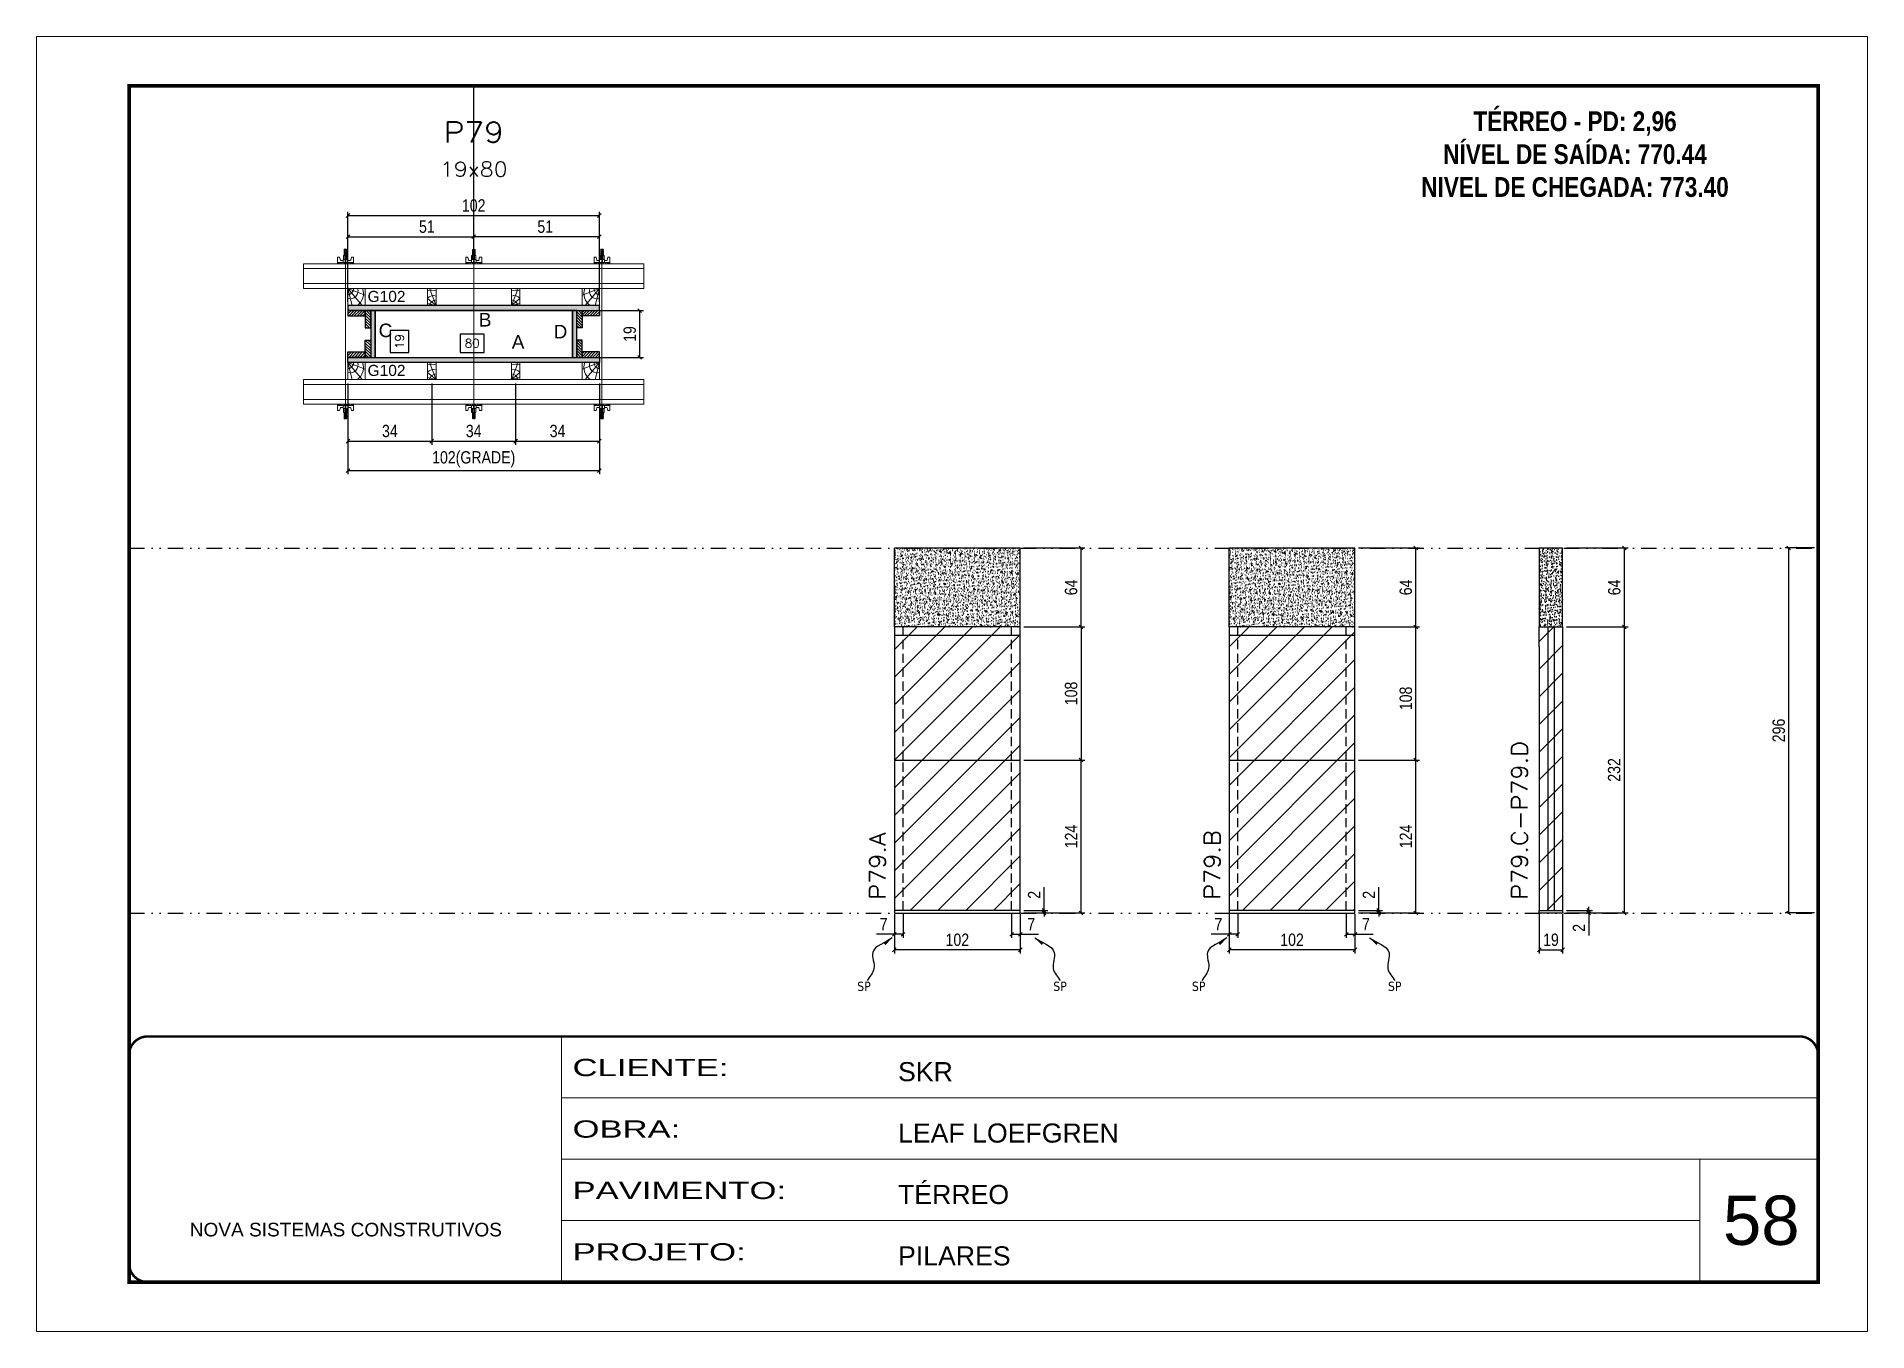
# Model space of a CAD drawing. Extents: x 14400 to 27878, y -21631 to 6985.
# Drawn here: x 15998 to 17483, y -10145 to -9095 of the extents above; entities that cross this region are included whole.
import ezdxf
from ezdxf.enums import TextEntityAlignment as Align

# ---------------------------------------------------------------- set-up
doc = ezdxf.new("R2010")
doc.units = 0
for name, pattern in [('CONTINUO', [0]), ('DASHED', [0.75, 0.5, -0.25]), ('DIVIDE2', [0.625, 0.25, -0.125, 0, -0.125, 0, -0.125]), ('HIDDEN', [0.375, 0.25, -0.125])]:
    doc.linetypes.add(name, pattern=pattern)
for name, color, linetype, lineweight in [('CARIMBO', 255, 'Continuous', 9), ('Folhas', 255, 'Continuous', 9), ('Hachura', 251, 'Continuous', 9), ('Madeira', 126, 'Continuous', 18), ('Perfil Metálico', 224, 'Continuous', 18), ('SARRAFO DE PRESSAO', 251, 'DASHED', 9), ('Texto Seção', 7, 'Continuous', 15)]:
    doc.layers.add(name, color=color, linetype=linetype, lineweight=lineweight)
for name, color, linetype in [('CHAPA', 1, 'Continuous'), ('COTA', 241, 'Continuous'), ('MEIO_PONT', 93, 'Continuous'), ('NOMENCLATURA', 7, 'Continuous'), ('Nível', 160, 'Continuous'), ('Painéis', 200, 'Continuous'), ('SARR_2.2x7', 40, 'Continuous'), ('SARRAFO', 251, 'Continuous'), ('Sarrafo de Pressão', 42, 'HIDDEN'), ('texto', 7, 'Continuous'), ('Texto de Titulo', 7, 'Continuous'), ('Texto Qtd Sarr', 242, 'Continuous'), ('TEXTO_GERAL', 7, 'Continuous')]:
    doc.layers.add(name, color=color, linetype=linetype)
doc.styles.add('ARIAL', font='arial.ttf')
doc.styles.add('COTA TECNICA', font='techl___.ttf', dxfattribs={"height": 10})
doc.styles.add('COTA TECNICA 2X', font='techl___.ttf', dxfattribs={"height": 10})
doc.styles.add('COTA TECNICA-50', font='techl___.ttf', dxfattribs={"height": 10})
doc.styles.add('REGUA-120', font='ROMANS.shx', dxfattribs={"height": 15})
doc.styles.add('ROMANC', font='techb___.ttf', dxfattribs={"height": 2.5})
doc.styles.add('ROMANS', font='romans.shx')
doc.styles.add('SANSSERIF', font='sas_____.pfb')
doc.styles.get("Standard").update_dxf_attribs({"font": 'arial.ttf'})
doc.styles.add('Tecnologia', font='')
doc.styles.get('Tecnologia').set_extended_font_data('Forgotten Futurist')
doc.dimstyles.new('COTA PAINEL-50', dxfattribs={"dimtxt": 10, "dimasz": 3, "dimexe": 3, "dimexo": 3, "dimgap": 3, "dimtad": 1, "dimdec": 1, "dimzin": 12, "dimdsep": 46, "dimtxsty": 'COTA TECNICA-50', "dimblk1": 'OBLIQUE', "dimblk2": 'OBLIQUE', "dimsah": 1, "dimcen": 0.9, "dimclrd": 4, "dimclre": 4, "dimclrt": 240, "dimadec": 1, "dimazin": 3, "dimtfac": 1, "dimtdec": 1, "dimtmove": 0, "dimatfit": 3, "dimfxl": 1, "dimtolj": 1, "dimtzin": 12, "dimarcsym": 0})
doc.dimstyles.new('PAINEL', dxfattribs={"dimtxt": 10, "dimasz": 3, "dimexe": 3, "dimexo": 3, "dimgap": 3, "dimtad": 1, "dimdec": 1, "dimzin": 12, "dimdsep": 46, "dimtxsty": 'COTA TECNICA', "dimblk1": 'OBLIQUE', "dimblk2": 'OBLIQUE', "dimsah": 1, "dimcen": 0.9, "dimclrd": 4, "dimclre": 4, "dimclrt": 240, "dimadec": 1, "dimazin": 3, "dimtfac": 1, "dimtdec": 1, "dimtmove": 0, "dimatfit": 3, "dimfxl": 1, "dimtolj": 1, "dimtzin": 12, "dimarcsym": 0})
doc.dimstyles.new('SECAO PILAR', dxfattribs={"dimtxt": 10, "dimasz": 3, "dimexe": 3, "dimexo": 3, "dimgap": 3, "dimtad": 1, "dimdec": 1, "dimlfac": 0.5, "dimzin": 12, "dimdsep": 46, "dimtxsty": 'COTA TECNICA 2X', "dimblk1": 'OBLIQUE', "dimblk2": 'OBLIQUE', "dimsah": 1, "dimcen": 0.9, "dimclrd": 256, "dimclre": 256, "dimclrt": 256, "dimadec": 1, "dimazin": 3, "dimtfac": 1, "dimtdec": 1, "dimtmove": 0, "dimatfit": 3, "dimfxl": 1, "dimtolj": 1, "dimtzin": 12, "dimarcsym": 0})
doc.dimstyles.new('SECÇÃO 2', dxfattribs={"dimtxt": 7, "dimasz": 6, "dimexe": 0.18, "dimexo": 2, "dimgap": -4, "dimtad": 3, "dimdec": 1, "dimlfac": 0.5, "dimzin": 12, "dimdsep": 46, "dimtxsty": 'ROMANS', "dimblk": 'ARCHTICK', "dimcen": 0.09, "dimse1": 1, "dimse2": 1, "dimsd1": 1, "dimsd2": 1, "dimclrd": 180, "dimclre": 5, "dimclrt": 1, "dimadec": 0, "dimazin": 3, "dimtfac": 1, "dimtdec": 1, "dimtofl": 0, "dimtmove": 0, "dimatfit": 3, "dimldrblk": 'ARCHTICK', "dimfxl": 1, "dimtolj": 1, "dimtzin": 0, "dimarcsym": 0})
doc.dimstyles.get("Standard").update_dxf_attribs({"dimtxt": 0.18, "dimasz": 0.18, "dimexe": 0.18, "dimexo": 0.0625, "dimgap": 0.09, "dimtad": 0, "dimtih": 1, "dimtoh": 1, "dimdec": 4, "dimzin": 0, "dimdsep": 46, "dimtxsty": 'Standard', "dimcen": 0.09, "dimadec": 0, "dimazin": 0, "dimtfac": 1, "dimtdec": 4, "dimtofl": 0, "dimtmove": 0, "dimatfit": 3, "dimfxl": 1, "dimtolj": 1, "dimtzin": 0, "dimarcsym": 0})
pattern_1 = [(225, (6952.0847, -32246.876), (1.12253202, -1.12253202), [])]
pattern_2 = [(225, (7127.0847, -32246.876), (1.12253202, -1.12253202), [])]
pattern_3 = [(135, (-6454.7717, 147.484), (-1.12253202, -1.12253202), [])]
pattern_4 = [(135, (-6514.7717, 147.484), (-1.12253202, -1.12253202), [])]

msp = doc.modelspace()

# ---------------------------------------------------------------- texts
at = {"layer": 'CARIMBO', "style": 'ARIAL'}
msp.add_text('58', height=40, dxfattribs=at).set_placement((17366.33, -10075.18))
at = {"layer": 'NOMENCLATURA', "color": 2, "insert": (17246.31, -9129.26), "char_height": 16, "attachment_point": 2, "style": 'ROMANC'}
msp.add_mtext_dynamic_manual_height_columns('\\PTÉRREO - PD: 2,96\\PNÍVEL DE SAÍDA: 770.44\\PNIVEL DE CHEGADA: 773.40', width=432.3511, gutter_width=1, heights=[0], dxfattribs=at)
at = {"layer": 'texto', "color": 0, "char_height": 7.5, "attachment_point": 5}
for insert in [(16669.57, -9865.53), (16828.59, -9865.53), (16941.05, -9865.53), (17100.07, -9865.53)]:
    msp.add_mtext('{\\fTahoma|b0|i0|c0|p34;\\C4;SP}', dxfattribs=dict(at, insert=insert))
at = {"layer": 'Texto Seção', "style": 'REGUA-120', "width": 1.1}
for s, p in [('P79.C-P79.D', (17207.83, -9795.28)), ('P79.A', (16687.1, -9795.28)), ('P79.B', (16958.57, -9795.28))]:
    msp.add_text(s, height=13, rotation=90, dxfattribs=at).set_placement(p)
at = {"layer": 'TEXTO_GERAL', "color": 0, "linetype": 'Continuous', "style": 'SANSSERIF'}
for p in [(16266.93, -9306.02), (16266.93, -9366.02)]:
    msp.add_text('G102', height=9, dxfattribs=at).set_placement(p, align=Align.MIDDLE_LEFT)
at = {"layer": 'TEXTO_GERAL', "style": 'ARIAL'}
for s, p in [('B', (16362.3, -9324.92)), ('C', (16281.43, -9333.56)), ('A', (16389.01, -9342.89)), ('D', (16423.38, -9334.57))]:
    msp.add_text(s, height=11, dxfattribs=at).set_placement(p, align=Align.MIDDLE_CENTER)

# ---------------------------------------------------------------- blocks, each defined once
blk = doc.blocks.new('9999999999')
at = {"color": 30, "linetype": 'CONTINUO'}
for p, q in [((98564.6, 34230.2), (98564.6, 34429.4)), ((98564.6, 34379.6), (99584, 34379.6)), ((98564.6, 34329.8), (99488, 34329.8)), ((99584, 34329.8), (99488, 34329.8)), ((99488, 34329.8), (99488, 34230.2)), ((98564.6, 34280), (99488, 34280))]:
    blk.add_line(p, q, dxfattribs=at)
at = {"color": 30, "linetype": 'CONTINUO', "const_width": 2}
blk.add_lwpolyline([(99584, 34230.2), (99584, 34414.4, 0.414214), (99569, 34429.4), (98229, 34429.4, 0.414214), (98214, 34414.4), (98214, 34245.2, 0.414214), (98229, 34230.2), (99584, 34230.2)], format="xyb", dxfattribs=at)
at = {"layer": 'Folhas'}
blk.add_lwpolyline([(98139, 34190.2), (99624, 34190.2), (99624, 35240.2), (98139, 35240.2)], close=True, dxfattribs=at)
at = {"layer": 'Folhas', "color": 30, "const_width": 3}
blk.add_lwpolyline([(98214, 34230.2), (99584, 34230.2), (99584, 35200.2), (98214, 35200.2)], close=True, dxfattribs=at)
at = {"color": 7, "linetype": 'Continuous', "ltscale": 5, "style": 'ARIAL'}
for s, height, p in [('SKR', 15.48, (98837.7, 34393.1)), ('LEAF LOEFGREN', 15.483, (98837.7, 34343.3)), ('TÉRREO', 15.48, (98837.7, 34293.5)), ('NOVA SISTEMAS CONSTRUTIVOS', 11.059, (98263.2, 34267.2)), ('PILARES', 15.48, (98837.7, 34243.7))]:
    blk.add_text(s, height=height, dxfattribs=at).set_placement(p)
at = {"layer": 'Folhas', "color": 7, "style": 'Tecnologia', "width": 1.5}
for s, p in [('CLIENTE:', (98573.7, 34397.2)), ('OBRA:', (98573.7, 34347.3)), ('PAVIMENTO:', (98573.7, 34297.5)), ('PROJETO:', (98573.7, 34247.7))]:
    blk.add_text(s, height=14, dxfattribs=at).set_placement(p)
blk = doc.blocks.new('titulo1')
at = {"layer": 'Defpoints', "color": 252, "linetype": 'HIDDEN', "ltscale": 2}
blk.add_line((0, 0), (0, 125), dxfattribs=at)
at = {"layer": 'Defpoints', "style": 'ROMANS', "oblique": 15}
blk.add_attdef('FOLHA', text='', height=10, dxfattribs=at).set_placement((0, 15.6), align=Align.MIDDLE_CENTER)
at = {"layer": 'Texto Qtd Sarr', "color": 3, "style": 'ROMANS', "oblique": 15}
for tag, height, p in [('TITULO', 17, (0, 71.4)), ('SEÇÃO', 12, (0, 41.5))]:
    blk.add_attdef(tag, text='', height=height, dxfattribs=at).set_placement(p, align=Align.MIDDLE_CENTER)
blk = doc.blocks.new('*D1658')
at = {"layer": 'COTA', "color": 180, "lineweight": -2, "transparency": 16777216}
for p, q in [((16361.5, -9336.5), (16342.1, -9336.5)), ((16342.1, -9336.5), (16342.1, -9351.5)), ((16361.5, -9351.5), (16361.5, -9336.5)), ((16342.1, -9351.5), (16361.5, -9351.5))]:
    blk.add_line(p, q, dxfattribs=at)
at = {"layer": 'Defpoints', "color": 0, "transparency": 16777216}
for p in [(16273, -9355.5), (16433, -9355.5), (16433, -9355.5)]:
    blk.add_point(p, dxfattribs=at)
at = {"layer": 'COTA', "color": 1, "transparency": 16777216, "insert": (16351.8, -9344), "char_height": 7, "attachment_point": 5, "style": 'ROMANS'}
blk.add_mtext('\\A1;80', dxfattribs=at)
blk = doc.blocks.new('_ArchTick')
at = {"color": 0, "linetype": 'ByBlock', "const_width": 0.15}
blk.add_lwpolyline([(-0.5, -0.5), (0.5, 0.5)], dxfattribs=at)
blk = doc.blocks.new('*D1659')
at = {"layer": 'COTA', "color": 180, "lineweight": -2, "transparency": 16777216}
for p, q in [((16300.3, -9333.6), (16285.3, -9333.6)), ((16285.3, -9333.6), (16285.3, -9351.6)), ((16300.3, -9351.6), (16300.3, -9333.6)), ((16285.3, -9351.6), (16300.3, -9351.6))]:
    blk.add_line(p, q, dxfattribs=at)
at = {"layer": 'Defpoints', "color": 0, "transparency": 16777216}
for p in [(16273, -9317.5), (16304.3, -9317.5), (16273, -9355.5)]:
    blk.add_point(p, dxfattribs=at)
at = {"layer": 'COTA', "color": 1, "transparency": 16777216, "insert": (16292.8, -9342.6), "char_height": 7, "attachment_point": 5, "rotation": 90, "style": 'ROMANS'}
blk.add_mtext('\\A1;19', dxfattribs=at)
blk = doc.blocks.new('_Oblique')
at = {"color": 0, "linetype": 'ByBlock', "lineweight": -2}
blk.add_line((-0.5, -0.5), (0.5, 0.5), dxfattribs=at)
blk = doc.blocks.new('*D1674')
at = {"layer": 'COTA', "lineweight": -2, "transparency": 16777216}
for p, q in [((16439.6, -9317.5), (16490.7, -9317.5)), ((16487.7, -9355.5), (16487.7, -9317.5)), ((16439.6, -9355.5), (16490.7, -9355.5))]:
    blk.add_line(p, q, dxfattribs=at)
at = {"layer": 'Defpoints', "color": 0, "transparency": 16777216}
for p in [(16436.6, -9317.5), (16487.7, -9317.5), (16436.6, -9355.5)]:
    blk.add_point(p, dxfattribs=at)
at = {"layer": 'COTA', "lineweight": -2, "transparency": 16777216, "xscale": 3, "yscale": 3, "zscale": 3}
for p, rotation in [((16487.7, -9317.5), 90), ((16487.7, -9355.5), 270)]:
    blk.add_blockref('_Oblique', p, dxfattribs=dict(at, rotation=rotation))
at = {"layer": 'COTA', "transparency": 16777216, "insert": (16479.6, -9336.5), "char_height": 10, "attachment_point": 5, "rotation": 90, "style": 'COTA TECNICA 2X'}
blk.add_mtext('\\A1;19', dxfattribs=at)
blk = doc.blocks.new('*D1660')
at = {"layer": 'COTA', "lineweight": -2, "transparency": 16777216}
for p, q in [((16251, -9376.5), (16251, -9450.2)), ((16455, -9376.5), (16455, -9450.2)), ((16251, -9447.2), (16455, -9447.2))]:
    blk.add_line(p, q, dxfattribs=at)
at = {"layer": 'Defpoints', "color": 0, "transparency": 16777216}
for p in [(16251, -9373.5), (16455, -9373.5), (16455, -9447.2)]:
    blk.add_point(p, dxfattribs=at)
at = {"layer": 'COTA', "lineweight": -2, "transparency": 16777216, "xscale": 3, "yscale": 3, "zscale": 3, "rotation": 180}
blk.add_blockref('_Oblique', (16251, -9447.2), dxfattribs=at)
at = {"layer": 'COTA', "lineweight": -2, "transparency": 16777216, "xscale": 3, "yscale": 3, "zscale": 3}
blk.add_blockref('_Oblique', (16455, -9447.2), dxfattribs=at)
at = {"layer": 'COTA', "transparency": 16777216, "insert": (16353, -9438), "char_height": 10, "attachment_point": 5, "style": 'COTA TECNICA 2X'}
blk.add_mtext('\\A1;102(GRADE)', dxfattribs=at)
blk = doc.blocks.new('*D1661')
at = {"layer": 'COTA', "lineweight": -2, "transparency": 16777216}
for p, q in [((16387, -9376.5), (16387, -9426.4)), ((16455, -9376.5), (16455, -9426.4)), ((16387, -9423.4), (16455, -9423.4))]:
    blk.add_line(p, q, dxfattribs=at)
at = {"layer": 'Defpoints', "color": 0, "transparency": 16777216}
for p in [(16387, -9373.5), (16455, -9373.5), (16455, -9423.4)]:
    blk.add_point(p, dxfattribs=at)
at = {"layer": 'COTA', "lineweight": -2, "transparency": 16777216, "xscale": 3, "yscale": 3, "zscale": 3, "rotation": 180}
blk.add_blockref('_Oblique', (16387, -9423.4), dxfattribs=at)
at = {"layer": 'COTA', "lineweight": -2, "transparency": 16777216, "xscale": 3, "yscale": 3, "zscale": 3}
blk.add_blockref('_Oblique', (16455, -9423.4), dxfattribs=at)
at = {"layer": 'COTA', "transparency": 16777216, "insert": (16421, -9415.2), "char_height": 10, "attachment_point": 5, "style": 'COTA TECNICA 2X'}
blk.add_mtext('\\A1;34', dxfattribs=at)
blk = doc.blocks.new('*D1662')
at = {"layer": 'COTA', "lineweight": -2, "transparency": 16777216}
for p, q in [((16251, -9376.5), (16251, -9426.4)), ((16319, -9376.5), (16319, -9426.4)), ((16251, -9423.4), (16319, -9423.4))]:
    blk.add_line(p, q, dxfattribs=at)
at = {"layer": 'Defpoints', "color": 0, "transparency": 16777216}
for p in [(16251, -9373.5), (16319, -9373.5), (16319, -9423.4)]:
    blk.add_point(p, dxfattribs=at)
at = {"layer": 'COTA', "lineweight": -2, "transparency": 16777216, "xscale": 3, "yscale": 3, "zscale": 3, "rotation": 180}
blk.add_blockref('_Oblique', (16251, -9423.4), dxfattribs=at)
at = {"layer": 'COTA', "lineweight": -2, "transparency": 16777216, "xscale": 3, "yscale": 3, "zscale": 3}
blk.add_blockref('_Oblique', (16319, -9423.4), dxfattribs=at)
at = {"layer": 'COTA', "transparency": 16777216, "insert": (16285, -9415.2), "char_height": 10, "attachment_point": 5, "style": 'COTA TECNICA 2X'}
blk.add_mtext('\\A1;34', dxfattribs=at)
blk = doc.blocks.new('*D1663')
at = {"layer": 'COTA', "lineweight": -2, "transparency": 16777216}
for p, q in [((16319, -9376.5), (16319, -9426.4)), ((16387, -9376.5), (16387, -9426.4)), ((16319, -9423.4), (16387, -9423.4))]:
    blk.add_line(p, q, dxfattribs=at)
at = {"layer": 'Defpoints', "color": 0, "transparency": 16777216}
for p in [(16319, -9373.5), (16387, -9373.5), (16387, -9423.4)]:
    blk.add_point(p, dxfattribs=at)
at = {"layer": 'COTA', "lineweight": -2, "transparency": 16777216, "xscale": 3, "yscale": 3, "zscale": 3, "rotation": 180}
blk.add_blockref('_Oblique', (16319, -9423.4), dxfattribs=at)
at = {"layer": 'COTA', "lineweight": -2, "transparency": 16777216, "xscale": 3, "yscale": 3, "zscale": 3}
blk.add_blockref('_Oblique', (16387, -9423.4), dxfattribs=at)
at = {"layer": 'COTA', "transparency": 16777216, "insert": (16353, -9415.2), "char_height": 10, "attachment_point": 5, "style": 'COTA TECNICA 2X'}
blk.add_mtext('\\A1;34', dxfattribs=at)
blk = doc.blocks.new('*D1664')
at = {"layer": 'COTA', "lineweight": -2, "transparency": 16777216}
for p, q in [((16251, -9310.5), (16251, -9237.4)), ((16251, -9240.4), (16455, -9240.4)), ((16455, -9310.5), (16455, -9237.4))]:
    blk.add_line(p, q, dxfattribs=at)
at = {"layer": 'Defpoints', "color": 0, "transparency": 16777216}
for p in [(16455, -9240.4), (16251, -9313.5), (16455, -9313.5)]:
    blk.add_point(p, dxfattribs=at)
at = {"layer": 'COTA', "lineweight": -2, "transparency": 16777216, "xscale": 3, "yscale": 3, "zscale": 3, "rotation": 180}
blk.add_blockref('_Oblique', (16251, -9240.4), dxfattribs=at)
at = {"layer": 'COTA', "lineweight": -2, "transparency": 16777216, "xscale": 3, "yscale": 3, "zscale": 3}
blk.add_blockref('_Oblique', (16455, -9240.4), dxfattribs=at)
at = {"layer": 'COTA', "transparency": 16777216, "insert": (16353, -9232.3), "char_height": 10, "attachment_point": 5, "style": 'COTA TECNICA 2X'}
blk.add_mtext('\\A1;102', dxfattribs=at)
blk = doc.blocks.new('*D1665')
at = {"layer": 'COTA', "lineweight": -2, "transparency": 16777216}
for p, q in [((16251, -9276.5), (16251, -9254.6)), ((16251, -9257.6), (16353, -9257.6)), ((16353, -9276.5), (16353, -9254.6))]:
    blk.add_line(p, q, dxfattribs=at)
at = {"layer": 'Defpoints', "color": 0, "transparency": 16777216}
for p in [(16353, -9257.6), (16251, -9279.5), (16353, -9279.5)]:
    blk.add_point(p, dxfattribs=at)
at = {"layer": 'COTA', "lineweight": -2, "transparency": 16777216, "xscale": 3, "yscale": 3, "zscale": 3, "rotation": 180}
blk.add_blockref('_Oblique', (16251, -9257.6), dxfattribs=at)
at = {"layer": 'COTA', "lineweight": -2, "transparency": 16777216, "xscale": 3, "yscale": 3, "zscale": 3}
blk.add_blockref('_Oblique', (16353, -9257.6), dxfattribs=at)
at = {"layer": 'COTA', "transparency": 16777216, "insert": (16315, -9249.5), "char_height": 10, "attachment_point": 5, "style": 'COTA TECNICA 2X'}
blk.add_mtext('\\A1;51', dxfattribs=at)
blk = doc.blocks.new('*D1666')
at = {"layer": 'COTA', "lineweight": -2, "transparency": 16777216}
for p, q in [((16353, -9276.5), (16353, -9254.6)), ((16455, -9257.6), (16353, -9257.6)), ((16455, -9276.5), (16455, -9254.6))]:
    blk.add_line(p, q, dxfattribs=at)
at = {"layer": 'Defpoints', "color": 0, "transparency": 16777216}
for p in [(16353, -9257.6), (16353, -9279.5), (16455, -9279.5)]:
    blk.add_point(p, dxfattribs=at)
at = {"layer": 'COTA', "lineweight": -2, "transparency": 16777216, "xscale": 3, "yscale": 3, "zscale": 3, "rotation": 180}
blk.add_blockref('_Oblique', (16353, -9257.6), dxfattribs=at)
at = {"layer": 'COTA', "lineweight": -2, "transparency": 16777216, "xscale": 3, "yscale": 3, "zscale": 3}
blk.add_blockref('_Oblique', (16455, -9257.6), dxfattribs=at)
at = {"layer": 'COTA', "transparency": 16777216, "insert": (16411, -9249.5), "char_height": 10, "attachment_point": 5, "style": 'COTA TECNICA 2X'}
blk.add_mtext('\\A1;51', dxfattribs=at)
blk = doc.blocks.new('C')
at = {"layer": 'Hachura', "color": 0}
for p, q in [((0, 3.22), (0, -3.22)), ((0.45, 3.22), (0, 3.22)), ((0.46, 3.16), (0, 3.16)), ((0.46, 3.05), (0, 3.05)), ((0.46, 2.88), (0, 2.88)), ((0, 2.75), (0, -1.16)), ((0.46, 2.65), (0, 2.65)), ((0.46, 2.23), (0, 2.23)), ((0.46, 1.51), (0, 1.51)), ((0.39, 0.49), (0.17, 0.49)), ((0.45, -3.23), (0.45, 3.22)), ((0.45, 3.22), (2.58, 3.22)), ((1.74, 0.97), (0.45, 0.97)), ((1.45, 0.1), (0.45, 0.1)), ((1.35, 1.94), (1.35, 0.96)), ((2.58, 2.39), (1.47, 2.09)), ((1.74, -0.97), (1.74, 0.97)), ((1.74, 0.97), (1.74, 0.84)), ((1.74, 0.97), (1.74, 0.84)), ((1.74, 0.84), (3.35, 0.84)), ((3.35, 0.45), (1.74, 0.45)), ((2.58, 3.22), (2.58, 2.39)), ((3.32, 0.84), (3.32, -0.84)), ((3.35, 0.84), (3.35, -0.84)), ((3.68, 0.45), (3.35, 0.45)), ((3.84, -0.52), (3.35, 0.45)), ((3.35, 0.06), (3.67, -0.57)), ((3.68, 0.45), (4.16, -0.52)), ((3.72, 0.5), (4.25, -0.57)), ((4.37, -0.55), (3.83, 0.53)), ((4.15, 0.45), (3.93, 0.45)), ((4.42, -0.52), (3.93, 0.45)), ((4.15, 0.45), (4.26, 0.45)), ((4.26, 0.45), (4.74, -0.52)), ((4.3, 0.5), (4.83, -0.57)), ((4.95, -0.55), (4.41, 0.53)), ((4.51, 0.45), (4.84, 0.45)), ((5, -0.52), (4.51, 0.45)), ((4.84, 0.45), (5.32, -0.52)), ((4.88, 0.5), (5.41, -0.57)), ((5.53, -0.55), (4.99, 0.53)), ((5.58, -0.52), (5.09, 0.45)), ((5.42, 0.45), (5.09, 0.45)), ((5.58, -0.52), (5.09, 0.45)), ((5.42, 0.45), (5.74, -0.19)), ((5.46, 0.5), (5.74, -0.07)), ((5.74, 0.19), (5.57, 0.53)), ((5.74, 0.32), (5.68, 0.45)), ((5.68, 0.45), (5.74, 0.45)), ((5.74, 0.45), (5.9, 0.29)), ((5.74, 0.45), (5.74, -0.52)), ((5.9, -0.36), (5.9, 0.29)), ((0.45, 0), (0, 0)), ((0.46, -1.52), (0, -1.52)), ((0.46, -2.23), (0, -2.23)), ((0.46, -2.65), (0, -2.65)), ((0.46, -2.88), (0, -2.88)), ((0.46, -3.05), (0, -3.05)), ((0.46, -3.16), (0, -3.16)), ((0, -3.22), (2.57, -3.22)), ((0.08, -0.48), (0.29, -0.48)), ((0.29, -0.48), (0.4, -0.48)), ((0.45, 0), (0.45, -0.97)), ((0.45, -0.16), (1.45, -0.16)), ((0.45, -0.65), (0.45, -0.32)), ((0.45, -3.23), (0.45, -0.65)), ((0.45, -0.97), (1.74, -0.97)), ((1.35, -1.94), (1.35, -0.97)), ((2.58, -2.39), (1.47, -2.1)), ((3.35, -0.32), (1.74, -0.32)), ((3.35, -0.84), (1.74, -0.84)), ((2.58, -3.23), (2.58, -2.39)), ((3.35, -0.07), (3.58, -0.52)), ((3.35, -0.52), (3.58, -0.52)), ((3.84, -0.52), (4.16, -0.52)), ((4.42, -0.52), (4.74, -0.52)), ((4.63, -0.52), (4.74, -0.52)), ((5, -0.52), (5.32, -0.52)), ((5.58, -0.52), (5.74, -0.52)), ((5.74, -0.52), (5.9, -0.36)), ((5.74, -0.52), (5.74, -0.52))]:
    blk.add_line(p, q, dxfattribs=at)
for centre, radius, start, end in [((1.52, 1.94), 0.161, 104.74356, 180), ((1.44, -0.03), 0.129, 272.69497, 87.30503), ((3.81, 0.39), 0.143, 25.56881, 154.43119), ((4.39, 0.39), 0.143, 25.56881, 154.43119), ((4.97, 0.39), 0.143, 25.56881, 154.43119), ((5.55, 0.39), 0.143, 25.56881, 154.43119), ((0.17, -0.37), 0.174, 221.74404, 317.85924), ((1.52, -1.94), 0.161, 180, 255.25644), ((3.71, -0.4), 0.174, 222.14076, 318.25596), ((4.29, -0.4), 0.174, 222.14076, 318.25596), ((4.87, -0.4), 0.174, 222.14076, 318.25596), ((5.45, -0.4), 0.174, 222.14076, 318.25596), ((5.61, -0.4), 0.174, 317.85924, 318.25596)]:
    blk.add_arc(centre, radius, start, end, dxfattribs=at)
blk = doc.blocks.new('PONTALETE')
at = {"layer": 'Madeira'}
for q in [(2.71, 7), (7, 5.76), (7, 1.74)]:
    blk.add_line((0, 0), q, dxfattribs=at)
blk.add_lwpolyline([(0, 0), (7, 0), (7, 7), (0, 7)], close=True, dxfattribs=at)
for centre, radius, start, end in [((2.04, 0.06), 6.23, 37.28179, 109.09128), ((1.09, 0.9), 3.19, 343.60304, 109.98471), ((-0.21, -0.78), 3.09, 14.63219, 86.0383)]:
    blk.add_arc(centre, radius, start, end, dxfattribs=at)
blk = doc.blocks.new('MEIO PONTALETE')
at = {"layer": 'Madeira'}
for q in [(2.71, 7), (3.5, 2.88), (3.5, 0.87)]:
    blk.add_line((0, 0), q, dxfattribs=at)
blk.add_lwpolyline([(0, 0), (3.5, 0), (3.5, 7), (0, 7)], close=True, dxfattribs=at)
for centre, radius, start, end in [((2.04, 0.06), 6.23, 76.44987, 109.09128), ((1.09, 0.9), 3.19, 40.90626, 109.98471), ((-0.21, -0.78), 3.09, 14.63219, 86.0383)]:
    blk.add_arc(centre, radius, start, end, dxfattribs=at)
blk = doc.blocks.new('*D1647')
at = {"layer": 'COTA', "color": 4, "lineweight": -2, "transparency": 16777216}
for p, q in [((16694.3, -9807), (16694.3, -9838.9)), ((16796.3, -9807), (16796.3, -9838.9)), ((16796.3, -9835.9), (16694.3, -9835.9))]:
    blk.add_line(p, q, dxfattribs=at)
at = {"layer": 'Defpoints', "color": 0, "transparency": 16777216}
for p in [(16694.3, -9804), (16796.3, -9804), (16694.3, -9835.9)]:
    blk.add_point(p, dxfattribs=at)
at = {"layer": 'COTA', "color": 4, "lineweight": -2, "transparency": 16777216, "xscale": 3, "yscale": 3, "zscale": 3, "rotation": 180}
blk.add_blockref('_Oblique', (16694.3, -9835.9), dxfattribs=at)
at = {"layer": 'COTA', "color": 4, "lineweight": -2, "transparency": 16777216, "xscale": 3, "yscale": 3, "zscale": 3}
blk.add_blockref('_Oblique', (16796.3, -9835.9), dxfattribs=at)
at = {"layer": 'COTA', "color": 240, "transparency": 16777216, "insert": (16745.3, -9827.8), "char_height": 10, "attachment_point": 5, "style": 'COTA TECNICA'}
blk.add_mtext('\\A1;102', dxfattribs=at)
blk = doc.blocks.new('*D1648')
at = {"layer": 'COTA', "color": 4, "lineweight": -2, "transparency": 16777216}
for p, q in [((16789.3, -9807), (16789.3, -9826.3)), ((16796.3, -9809), (16796.3, -9826.3)), ((16789.3, -9823.3), (16796.3, -9823.3)), ((16796.3, -9823.3), (16811.1, -9823.3))]:
    blk.add_line(p, q, dxfattribs=at)
at = {"layer": 'Defpoints', "color": 0, "transparency": 16777216}
for p in [(16789.3, -9804), (16796.3, -9806), (16796.3, -9823.3)]:
    blk.add_point(p, dxfattribs=at)
at = {"layer": 'COTA', "color": 4, "lineweight": -2, "transparency": 16777216, "xscale": 3, "yscale": 3, "zscale": 3, "rotation": 180}
blk.add_blockref('_Oblique', (16789.3, -9823.3), dxfattribs=at)
at = {"layer": 'COTA', "color": 4, "lineweight": -2, "transparency": 16777216, "xscale": 3, "yscale": 3, "zscale": 3}
blk.add_blockref('_Oblique', (16796.3, -9823.3), dxfattribs=at)
at = {"layer": 'COTA', "color": 240, "transparency": 16777216, "insert": (16805.2, -9815.2), "char_height": 10, "attachment_point": 5, "style": 'COTA TECNICA-50'}
blk.add_mtext('\\A1;7', dxfattribs=at)
blk = doc.blocks.new('*D1649')
at = {"layer": 'COTA', "color": 4, "lineweight": -2, "transparency": 16777216}
for p, q in [((16694.3, -9809), (16694.3, -9826.3)), ((16701.3, -9807), (16701.3, -9826.3)), ((16694.3, -9823.3), (16679.6, -9823.3)), ((16701.3, -9823.3), (16694.3, -9823.3))]:
    blk.add_line(p, q, dxfattribs=at)
at = {"layer": 'Defpoints', "color": 0, "transparency": 16777216}
for p in [(16694.3, -9806), (16701.3, -9804), (16694.3, -9823.3)]:
    blk.add_point(p, dxfattribs=at)
at = {"layer": 'COTA', "color": 4, "lineweight": -2, "transparency": 16777216, "xscale": 3, "yscale": 3, "zscale": 3, "rotation": 180}
blk.add_blockref('_Oblique', (16694.3, -9823.3), dxfattribs=at)
at = {"layer": 'COTA', "color": 4, "lineweight": -2, "transparency": 16777216, "xscale": 3, "yscale": 3, "zscale": 3}
blk.add_blockref('_Oblique', (16701.3, -9823.3), dxfattribs=at)
at = {"layer": 'COTA', "color": 240, "transparency": 16777216, "insert": (16685.5, -9815.2), "char_height": 10, "attachment_point": 5, "style": 'COTA TECNICA-50'}
blk.add_mtext('\\A1;7', dxfattribs=at)
blk = doc.blocks.new('*D1650')
at = {"layer": 'COTA', "color": 4, "lineweight": -2, "transparency": 16777216}
for p, q in [((16815.6, -9804), (16815.6, -9785.2)), ((16799.3, -9804), (16818.6, -9804)), ((16799.3, -9806), (16818.6, -9806)), ((16815.6, -9806), (16815.6, -9804)), ((16815.6, -9806), (16815.6, -9809))]:
    blk.add_line(p, q, dxfattribs=at)
at = {"layer": 'Defpoints', "color": 0, "transparency": 16777216}
for p in [(16796.3, -9804), (16796.3, -9806), (16815.6, -9806)]:
    blk.add_point(p, dxfattribs=at)
at = {"layer": 'COTA', "color": 4, "lineweight": -2, "transparency": 16777216, "xscale": 3, "yscale": 3, "zscale": 3}
for p, rotation in [((16815.6, -9804), 270), ((16815.6, -9806), 90)]:
    blk.add_blockref('_Oblique', p, dxfattribs=dict(at, rotation=rotation))
at = {"layer": 'COTA', "color": 240, "transparency": 16777216, "insert": (16807.6, -9791.3), "char_height": 10, "attachment_point": 5, "rotation": 90, "style": 'COTA TECNICA-50'}
blk.add_mtext('\\A1;2', dxfattribs=at)
blk = doc.blocks.new('*D1667')
at = {"layer": 'COTA', "color": 4, "lineweight": -2, "transparency": 16777216}
for p, q in [((16799.3, -9510), (16848.7, -9510)), ((16845.7, -9574), (16845.7, -9510)), ((16799.3, -9574), (16848.7, -9574))]:
    blk.add_line(p, q, dxfattribs=at)
at = {"layer": 'Defpoints', "color": 0, "transparency": 16777216}
for p in [(16796.3, -9510), (16845.7, -9510), (16796.3, -9574)]:
    blk.add_point(p, dxfattribs=at)
at = {"layer": 'COTA', "color": 4, "lineweight": -2, "transparency": 16777216, "xscale": 3, "yscale": 3, "zscale": 3}
for p, rotation in [((16845.7, -9510), 90), ((16845.7, -9574), 270)]:
    blk.add_blockref('_Oblique', p, dxfattribs=dict(at, rotation=rotation))
at = {"layer": 'COTA', "color": 240, "transparency": 16777216, "insert": (16837.6, -9542), "char_height": 10, "attachment_point": 5, "rotation": 90, "style": 'COTA TECNICA-50'}
blk.add_mtext('\\A1;64', dxfattribs=at)
blk = doc.blocks.new('*D1668')
at = {"layer": 'COTA', "color": 4, "linetype": 'ByBlock', "lineweight": -2, "transparency": 16777216}
for p, q in [((16799.3, -9682), (16848.7, -9682)), ((16845.7, -9806), (16845.7, -9682)), ((16799.3, -9806), (16848.7, -9806))]:
    blk.add_line(p, q, dxfattribs=at)
at = {"layer": 'Defpoints', "color": 0, "linetype": 'ByBlock', "transparency": 16777216}
for p in [(16796.3, -9682), (16845.7, -9682), (16796.3, -9806)]:
    blk.add_point(p, dxfattribs=at)
at = {"layer": 'COTA', "color": 4, "linetype": 'ByBlock', "lineweight": -2, "transparency": 16777216, "xscale": 3, "yscale": 3, "zscale": 3}
for p, rotation in [((16845.7, -9682), 90), ((16845.7, -9806), 270)]:
    blk.add_blockref('_Oblique', p, dxfattribs=dict(at, rotation=rotation))
at = {"layer": 'COTA', "color": 240, "linetype": 'ByBlock', "transparency": 16777216, "insert": (16837.6, -9744), "char_height": 10, "attachment_point": 5, "rotation": 90, "style": 'COTA TECNICA'}
blk.add_mtext('\\A1;124', dxfattribs=at)
blk = doc.blocks.new('*D1669')
at = {"layer": 'COTA', "color": 4, "linetype": 'ByBlock', "lineweight": -2, "transparency": 16777216}
for p, q in [((16799.3, -9682), (16848.7, -9682)), ((16845.7, -9806), (16845.7, -9682)), ((16799.3, -9806), (16848.7, -9806))]:
    blk.add_line(p, q, dxfattribs=at)
at = {"layer": 'Defpoints', "color": 0, "linetype": 'ByBlock', "transparency": 16777216}
for p in [(16796.3, -9682), (16845.7, -9682), (16796.3, -9806)]:
    blk.add_point(p, dxfattribs=at)
at = {"layer": 'COTA', "color": 4, "linetype": 'ByBlock', "lineweight": -2, "transparency": 16777216, "xscale": 3, "yscale": 3, "zscale": 3}
for p, rotation in [((16845.7, -9682), 90), ((16845.7, -9806), 270)]:
    blk.add_blockref('_Oblique', p, dxfattribs=dict(at, rotation=rotation))
at = {"layer": 'COTA', "color": 240, "linetype": 'ByBlock', "transparency": 16777216, "insert": (16837.6, -9744), "char_height": 10, "attachment_point": 5, "rotation": 90, "style": 'COTA TECNICA'}
blk.add_mtext('\\A1;124', dxfattribs=at)
blk = doc.blocks.new('*D1651')
at = {"layer": 'COTA', "color": 4, "lineweight": -2, "transparency": 16777216}
for p, q in [((16965.8, -9807), (16965.8, -9838.9)), ((17067.8, -9807), (17067.8, -9838.9)), ((17067.8, -9835.9), (16965.8, -9835.9))]:
    blk.add_line(p, q, dxfattribs=at)
at = {"layer": 'Defpoints', "color": 0, "transparency": 16777216}
for p in [(16965.8, -9804), (17067.8, -9804), (16965.8, -9835.9)]:
    blk.add_point(p, dxfattribs=at)
at = {"layer": 'COTA', "color": 4, "lineweight": -2, "transparency": 16777216, "xscale": 3, "yscale": 3, "zscale": 3, "rotation": 180}
blk.add_blockref('_Oblique', (16965.8, -9835.9), dxfattribs=at)
at = {"layer": 'COTA', "color": 4, "lineweight": -2, "transparency": 16777216, "xscale": 3, "yscale": 3, "zscale": 3}
blk.add_blockref('_Oblique', (17067.8, -9835.9), dxfattribs=at)
at = {"layer": 'COTA', "color": 240, "transparency": 16777216, "insert": (17016.8, -9827.8), "char_height": 10, "attachment_point": 5, "style": 'COTA TECNICA'}
blk.add_mtext('\\A1;102', dxfattribs=at)
blk = doc.blocks.new('*D1652')
at = {"layer": 'COTA', "color": 4, "lineweight": -2, "transparency": 16777216}
for p, q in [((17060.8, -9807), (17060.8, -9826.3)), ((17067.8, -9809), (17067.8, -9826.3)), ((17060.8, -9823.3), (17067.8, -9823.3)), ((17067.8, -9823.3), (17082.6, -9823.3))]:
    blk.add_line(p, q, dxfattribs=at)
at = {"layer": 'Defpoints', "color": 0, "transparency": 16777216}
for p in [(17060.8, -9804), (17067.8, -9806), (17067.8, -9823.3)]:
    blk.add_point(p, dxfattribs=at)
at = {"layer": 'COTA', "color": 4, "lineweight": -2, "transparency": 16777216, "xscale": 3, "yscale": 3, "zscale": 3, "rotation": 180}
blk.add_blockref('_Oblique', (17060.8, -9823.3), dxfattribs=at)
at = {"layer": 'COTA', "color": 4, "lineweight": -2, "transparency": 16777216, "xscale": 3, "yscale": 3, "zscale": 3}
blk.add_blockref('_Oblique', (17067.8, -9823.3), dxfattribs=at)
at = {"layer": 'COTA', "color": 240, "transparency": 16777216, "insert": (17076.7, -9815.2), "char_height": 10, "attachment_point": 5, "style": 'COTA TECNICA-50'}
blk.add_mtext('\\A1;7', dxfattribs=at)
blk = doc.blocks.new('*D1653')
at = {"layer": 'COTA', "color": 4, "lineweight": -2, "transparency": 16777216}
for p, q in [((16965.8, -9809), (16965.8, -9826.3)), ((16972.8, -9807), (16972.8, -9826.3)), ((16965.8, -9823.3), (16951.1, -9823.3)), ((16972.8, -9823.3), (16965.8, -9823.3))]:
    blk.add_line(p, q, dxfattribs=at)
at = {"layer": 'Defpoints', "color": 0, "transparency": 16777216}
for p in [(16965.8, -9806), (16972.8, -9804), (16965.8, -9823.3)]:
    blk.add_point(p, dxfattribs=at)
at = {"layer": 'COTA', "color": 4, "lineweight": -2, "transparency": 16777216, "xscale": 3, "yscale": 3, "zscale": 3, "rotation": 180}
blk.add_blockref('_Oblique', (16965.8, -9823.3), dxfattribs=at)
at = {"layer": 'COTA', "color": 4, "lineweight": -2, "transparency": 16777216, "xscale": 3, "yscale": 3, "zscale": 3}
blk.add_blockref('_Oblique', (16972.8, -9823.3), dxfattribs=at)
at = {"layer": 'COTA', "color": 240, "transparency": 16777216, "insert": (16957, -9815.2), "char_height": 10, "attachment_point": 5, "style": 'COTA TECNICA-50'}
blk.add_mtext('\\A1;7', dxfattribs=at)
blk = doc.blocks.new('*D1654')
at = {"layer": 'COTA', "color": 4, "lineweight": -2, "transparency": 16777216}
for p, q in [((17087.1, -9804), (17087.1, -9785.2)), ((17070.8, -9804), (17090.1, -9804)), ((17070.8, -9806), (17090.1, -9806)), ((17087.1, -9806), (17087.1, -9804)), ((17087.1, -9806), (17087.1, -9809))]:
    blk.add_line(p, q, dxfattribs=at)
at = {"layer": 'Defpoints', "color": 0, "transparency": 16777216}
for p in [(17067.8, -9804), (17067.8, -9806), (17087.1, -9806)]:
    blk.add_point(p, dxfattribs=at)
at = {"layer": 'COTA', "color": 4, "lineweight": -2, "transparency": 16777216, "xscale": 3, "yscale": 3, "zscale": 3}
for p, rotation in [((17087.1, -9804), 270), ((17087.1, -9806), 90)]:
    blk.add_blockref('_Oblique', p, dxfattribs=dict(at, rotation=rotation))
at = {"layer": 'COTA', "color": 240, "transparency": 16777216, "insert": (17079.1, -9791.3), "char_height": 10, "attachment_point": 5, "rotation": 90, "style": 'COTA TECNICA-50'}
blk.add_mtext('\\A1;2', dxfattribs=at)
blk = doc.blocks.new('*D1670')
at = {"layer": 'COTA', "color": 4, "lineweight": -2, "transparency": 16777216}
for p, q in [((17070.8, -9510), (17120.2, -9510)), ((17117.2, -9574), (17117.2, -9510)), ((17070.8, -9574), (17120.2, -9574))]:
    blk.add_line(p, q, dxfattribs=at)
at = {"layer": 'Defpoints', "color": 0, "transparency": 16777216}
for p in [(17067.8, -9510), (17117.2, -9510), (17067.8, -9574)]:
    blk.add_point(p, dxfattribs=at)
at = {"layer": 'COTA', "color": 4, "lineweight": -2, "transparency": 16777216, "xscale": 3, "yscale": 3, "zscale": 3}
for p, rotation in [((17117.2, -9510), 90), ((17117.2, -9574), 270)]:
    blk.add_blockref('_Oblique', p, dxfattribs=dict(at, rotation=rotation))
at = {"layer": 'COTA', "color": 240, "transparency": 16777216, "insert": (17109.1, -9542), "char_height": 10, "attachment_point": 5, "rotation": 90, "style": 'COTA TECNICA-50'}
blk.add_mtext('\\A1;64', dxfattribs=at)
blk = doc.blocks.new('*D1655')
at = {"layer": 'COTA', "color": 4, "lineweight": -2, "transparency": 16777216}
for p, q in [((17070.8, -9574), (17120.2, -9574)), ((17117.2, -9682), (17117.2, -9574)), ((17070.8, -9682), (17120.2, -9682))]:
    blk.add_line(p, q, dxfattribs=at)
at = {"layer": 'Defpoints', "color": 0, "transparency": 16777216}
for p in [(17067.8, -9574), (17117.2, -9574), (17067.8, -9682)]:
    blk.add_point(p, dxfattribs=at)
at = {"layer": 'COTA', "color": 4, "lineweight": -2, "transparency": 16777216, "xscale": 3, "yscale": 3, "zscale": 3}
for p, rotation in [((17117.2, -9574), 90), ((17117.2, -9682), 270)]:
    blk.add_blockref('_Oblique', p, dxfattribs=dict(at, rotation=rotation))
at = {"layer": 'COTA', "color": 240, "transparency": 16777216, "insert": (17109.1, -9632), "char_height": 10, "attachment_point": 5, "rotation": 90, "style": 'COTA TECNICA-50'}
blk.add_mtext('\\A1;108', dxfattribs=at)
blk = doc.blocks.new('*D1671')
at = {"layer": 'COTA', "color": 4, "linetype": 'ByBlock', "lineweight": -2, "transparency": 16777216}
for p, q in [((17070.8, -9682), (17120.2, -9682)), ((17117.2, -9806), (17117.2, -9682)), ((17070.8, -9806), (17120.2, -9806))]:
    blk.add_line(p, q, dxfattribs=at)
at = {"layer": 'Defpoints', "color": 0, "linetype": 'ByBlock', "transparency": 16777216}
for p in [(17067.8, -9682), (17117.2, -9682), (17067.8, -9806)]:
    blk.add_point(p, dxfattribs=at)
at = {"layer": 'COTA', "color": 4, "linetype": 'ByBlock', "lineweight": -2, "transparency": 16777216, "xscale": 3, "yscale": 3, "zscale": 3}
for p, rotation in [((17117.2, -9682), 90), ((17117.2, -9806), 270)]:
    blk.add_blockref('_Oblique', p, dxfattribs=dict(at, rotation=rotation))
at = {"layer": 'COTA', "color": 240, "linetype": 'ByBlock', "transparency": 16777216, "insert": (17109.1, -9744), "char_height": 10, "attachment_point": 5, "rotation": 90, "style": 'COTA TECNICA'}
blk.add_mtext('\\A1;124', dxfattribs=at)
blk = doc.blocks.new('*D1672')
at = {"layer": 'COTA', "color": 4, "linetype": 'ByBlock', "lineweight": -2, "transparency": 16777216}
for p, q in [((17070.8, -9682), (17120.2, -9682)), ((17117.2, -9806), (17117.2, -9682)), ((17070.8, -9806), (17120.2, -9806))]:
    blk.add_line(p, q, dxfattribs=at)
at = {"layer": 'Defpoints', "color": 0, "linetype": 'ByBlock', "transparency": 16777216}
for p in [(17067.8, -9682), (17117.2, -9682), (17067.8, -9806)]:
    blk.add_point(p, dxfattribs=at)
at = {"layer": 'COTA', "color": 4, "linetype": 'ByBlock', "lineweight": -2, "transparency": 16777216, "xscale": 3, "yscale": 3, "zscale": 3}
for p, rotation in [((17117.2, -9682), 90), ((17117.2, -9806), 270)]:
    blk.add_blockref('_Oblique', p, dxfattribs=dict(at, rotation=rotation))
at = {"layer": 'COTA', "color": 240, "linetype": 'ByBlock', "transparency": 16777216, "insert": (17109.1, -9744), "char_height": 10, "attachment_point": 5, "rotation": 90, "style": 'COTA TECNICA'}
blk.add_mtext('\\A1;124', dxfattribs=at)
blk = doc.blocks.new('*D1656')
at = {"layer": 'COTA', "color": 4, "lineweight": -2, "transparency": 16777216}
for p, q in [((17217.3, -9807), (17217.3, -9838.9)), ((17236.3, -9807), (17236.3, -9838.9)), ((17217.3, -9835.9), (17236.3, -9835.9))]:
    blk.add_line(p, q, dxfattribs=at)
at = {"layer": 'Defpoints', "color": 0, "transparency": 16777216}
for p in [(17217.3, -9804), (17236.3, -9804), (17236.3, -9835.9)]:
    blk.add_point(p, dxfattribs=at)
at = {"layer": 'COTA', "color": 4, "lineweight": -2, "transparency": 16777216, "xscale": 3, "yscale": 3, "zscale": 3, "rotation": 180}
blk.add_blockref('_Oblique', (17217.3, -9835.9), dxfattribs=at)
at = {"layer": 'COTA', "color": 4, "lineweight": -2, "transparency": 16777216, "xscale": 3, "yscale": 3, "zscale": 3}
blk.add_blockref('_Oblique', (17236.3, -9835.9), dxfattribs=at)
at = {"layer": 'COTA', "color": 240, "transparency": 16777216, "insert": (17226.8, -9827.8), "char_height": 10, "attachment_point": 5, "style": 'COTA TECNICA'}
blk.add_mtext('\\A1;19', dxfattribs=at)
blk = doc.blocks.new('*D1657')
at = {"layer": 'COTA', "color": 4, "lineweight": -2, "transparency": 16777216}
for p, q in [((17239.3, -9804), (17260.5, -9804)), ((17239.3, -9806), (17260.5, -9806)), ((17257.5, -9804), (17257.5, -9801)), ((17257.5, -9804), (17257.5, -9806)), ((17257.5, -9806), (17257.5, -9824.2))]:
    blk.add_line(p, q, dxfattribs=at)
at = {"layer": 'Defpoints', "color": 0, "transparency": 16777216}
for p in [(17236.3, -9804), (17236.3, -9806), (17257.5, -9804)]:
    blk.add_point(p, dxfattribs=at)
at = {"layer": 'COTA', "color": 4, "lineweight": -2, "transparency": 16777216, "xscale": 3, "yscale": 3, "zscale": 3}
for p, rotation in [((17257.5, -9804), 270), ((17257.5, -9806), 90)]:
    blk.add_blockref('_Oblique', p, dxfattribs=dict(at, rotation=rotation))
at = {"layer": 'COTA', "color": 240, "transparency": 16777216, "insert": (17249.5, -9818.1), "char_height": 10, "attachment_point": 5, "rotation": 90, "style": 'COTA TECNICA-50'}
blk.add_mtext('\\A1;2', dxfattribs=at)
blk = doc.blocks.new('*D1673')
at = {"layer": 'COTA', "color": 4, "linetype": 'ByBlock', "lineweight": -2, "transparency": 16777216}
for p, q in [((17239.3, -9510), (17289.3, -9510)), ((17286.3, -9510), (17286.3, -9574)), ((17239.3, -9574), (17289.3, -9574))]:
    blk.add_line(p, q, dxfattribs=at)
at = {"layer": 'Defpoints', "color": 0, "linetype": 'ByBlock', "transparency": 16777216}
for p in [(17236.3, -9510), (17236.3, -9574), (17286.3, -9574)]:
    blk.add_point(p, dxfattribs=at)
at = {"layer": 'COTA', "color": 4, "linetype": 'ByBlock', "lineweight": -2, "transparency": 16777216, "xscale": 3, "yscale": 3, "zscale": 3}
for p, rotation in [((17286.3, -9510), 90), ((17286.3, -9574), 270)]:
    blk.add_blockref('_Oblique', p, dxfattribs=dict(at, rotation=rotation))
at = {"layer": 'COTA', "color": 240, "linetype": 'ByBlock', "transparency": 16777216, "insert": (17278.2, -9542), "char_height": 10, "attachment_point": 5, "rotation": 90, "style": 'COTA TECNICA'}
blk.add_mtext('\\A1;64', dxfattribs=at)
blk = doc.blocks.new('*D1675')
at = {"layer": 'COTA', "color": 4, "lineweight": -2, "transparency": 16777216}
for p, q in [((17239.3, -9574), (17289.3, -9574)), ((17286.3, -9574), (17286.3, -9806)), ((17239.3, -9806), (17289.3, -9806))]:
    blk.add_line(p, q, dxfattribs=at)
at = {"layer": 'Defpoints', "color": 0, "transparency": 16777216}
for p in [(17236.3, -9574), (17236.3, -9806), (17286.3, -9806)]:
    blk.add_point(p, dxfattribs=at)
at = {"layer": 'COTA', "color": 4, "lineweight": -2, "transparency": 16777216, "xscale": 3, "yscale": 3, "zscale": 3}
for p, rotation in [((17286.3, -9574), 90), ((17286.3, -9806), 270)]:
    blk.add_blockref('_Oblique', p, dxfattribs=dict(at, rotation=rotation))
at = {"layer": 'COTA', "color": 240, "transparency": 16777216, "insert": (17278.1, -9690), "char_height": 10, "attachment_point": 5, "rotation": 90, "style": 'COTA TECNICA'}
blk.add_mtext('\\A1;232', dxfattribs=at)
blk = doc.blocks.new('*D1783')
at = {"layer": 'COTA', "color": 4, "lineweight": -2, "transparency": 16777216}
for p, q in [((16799.3, -9574), (16848.7, -9574)), ((16845.7, -9574), (16845.7, -9682)), ((16799.3, -9682), (16848.7, -9682))]:
    blk.add_line(p, q, dxfattribs=at)
at = {"layer": 'Defpoints', "color": 0, "transparency": 16777216}
for p in [(16796.3, -9574), (16796.3, -9682), (16845.7, -9682)]:
    blk.add_point(p, dxfattribs=at)
at = {"layer": 'COTA', "color": 4, "lineweight": -2, "transparency": 16777216, "xscale": 3, "yscale": 3, "zscale": 3}
for p, rotation in [((16845.7, -9574), 90), ((16845.7, -9682), 270)]:
    blk.add_blockref('_Oblique', p, dxfattribs=dict(at, rotation=rotation))
at = {"layer": 'COTA', "color": 240, "transparency": 16777216, "insert": (16837.6, -9628), "char_height": 10, "attachment_point": 5, "rotation": 90, "style": 'COTA TECNICA'}
blk.add_mtext('\\A1;108', dxfattribs=at)
blk = doc.blocks.new('*D2407')
at = {"layer": 'COTA', "color": 4, "lineweight": -2, "transparency": 16777216}
for p, q in [((17440.5, -9510), (17416.7, -9510)), ((17419.7, -9806), (17419.7, -9510)), ((17440.5, -9806), (17416.7, -9806))]:
    blk.add_line(p, q, dxfattribs=at)
at = {"layer": 'Defpoints', "color": 0, "transparency": 16777216}
for p in [(17419.7, -9510), (17443.5, -9510), (17443.5, -9806)]:
    blk.add_point(p, dxfattribs=at)
at = {"layer": 'COTA', "color": 4, "lineweight": -2, "transparency": 16777216, "xscale": 3, "yscale": 3, "zscale": 3}
for p, rotation in [((17419.7, -9510), 90), ((17419.7, -9806), 270)]:
    blk.add_blockref('_Oblique', p, dxfattribs=dict(at, rotation=rotation))
at = {"layer": 'COTA', "color": 240, "transparency": 16777216, "insert": (17411.6, -9658), "char_height": 10, "attachment_point": 5, "rotation": 90, "style": 'COTA TECNICA'}
blk.add_mtext('\\A1;296', dxfattribs=at)

# ---------------------------------------------------------------- dimensions: what is measured, and where the dimension line sits
at = {"layer": 'COTA'}
for base, p1, p2, dimstyle, picture, middle in [((16455.04, -9240.36), (16251.04, -9313.47), (16455.04, -9313.47), 'SECAO PILAR', '*D1664', (16353.04, -9232.26)), ((16319.04, -9423.4), (16251.04, -9373.47), (16319.04, -9373.47), 'SECAO PILAR', '*D1662', (16285.04, -9415.18)), ((16387.04, -9423.4), (16319.04, -9373.47), (16387.04, -9373.47), 'SECAO PILAR', '*D1663', (16353.04, -9415.18)), ((16455.04, -9423.4), (16387.04, -9373.47), (16455.04, -9373.47), 'SECAO PILAR', '*D1661', (16421.04, -9415.18)), ((16796.35, -9823.28), (16789.35, -9804.04), (16796.35, -9806.04), 'COTA PAINEL-50', '*D1648', (16805.21, -9815.21)), ((17067.82, -9823.28), (17060.82, -9804.04), (17067.82, -9806.04), 'COTA PAINEL-50', '*D1652', (17076.69, -9815.21))]:
    dim = msp.add_linear_dim(base=base, p1=p1, p2=p2, dimstyle=dimstyle, dxfattribs=at)
    dim.commit()
    dim.dimension.update_dxf_attribs({"geometry": picture, "text_midpoint": middle})
for base, p1, p2, dimstyle, picture, middle in [((16353.03, -9257.56), (16251.04, -9279.47), (16353.03, -9279.47), 'SECAO PILAR', '*D1665', (16315.03, -9257.56)), ((16433.04, -9355.47), (16273.04, -9355.47), (16433.04, -9355.47), 'SECÇÃO 2', '*D1658', (16351.8, -9355.47))]:
    dim = msp.add_linear_dim(base=base, p1=p1, p2=p2, dimstyle=dimstyle, dxfattribs=at)
    dim.commit()
    dim.dimension.update_dxf_attribs({"geometry": picture, "text_midpoint": middle, "dimtype": 160})
for base, p1, p2, angle, dimstyle, picture, middle in [((16353.03, -9257.56), (16455.04, -9279.47), (16353.03, -9279.47), 180, 'SECAO PILAR', '*D1666', (16411.03, -9257.56)), ((16304.33, -9317.47), (16273.04, -9355.47), (16273.04, -9317.47), 90, 'SECÇÃO 2', '*D1659', (16304.33, -9342.55)), ((17117.19, -9574.04), (17067.82, -9682.04), (17067.82, -9574.04), 90, 'COTA PAINEL-50', '*D1655', (17117.19, -9632.04)), ((16815.6, -9806.04), (16796.35, -9804.04), (16796.35, -9806.04), 90, 'COTA PAINEL-50', '*D1650', (16815.6, -9791.29)), ((17087.08, -9806.04), (17067.82, -9804.04), (17067.82, -9806.04), 90, 'COTA PAINEL-50', '*D1654', (17087.08, -9791.29)), ((17257.48, -9804.04), (17236.28, -9806.04), (17236.28, -9804.04), 90, 'COTA PAINEL-50', '*D1657', (17257.48, -9818.1))]:
    dim = msp.add_linear_dim(base=base, p1=p1, p2=p2, angle=angle, dimstyle=dimstyle, dxfattribs=at)
    dim.commit()
    dim.dimension.update_dxf_attribs({"geometry": picture, "text_midpoint": middle, "dimtype": 160})
for base, p1, p2, angle, dimstyle, picture, middle in [((16487.67, -9317.47), (16436.64, -9355.47), (16436.64, -9317.47), 90, 'SECAO PILAR', '*D1674', (16479.59, -9336.47)), ((16845.71, -9510.04), (16796.35, -9574.04), (16796.35, -9510.04), 90, 'COTA PAINEL-50', '*D1667', (16837.61, -9542.04)), ((17117.19, -9510.04), (17067.82, -9574.04), (17067.82, -9510.04), 90, 'COTA PAINEL-50', '*D1670', (17109.09, -9542.04)), ((17419.74, -9510.04), (17443.47, -9806.04), (17443.47, -9510.04), 90, 'PAINEL', '*D2407', (17411.6, -9658.04)), ((16845.71, -9682.04), (16796.35, -9574.04), (16796.35, -9682.04), 90, 'PAINEL', '*D1783', (16837.59, -9628.04)), ((17286.27, -9806.04), (17236.28, -9574.04), (17236.28, -9806.04), 90, 'PAINEL', '*D1675', (17278.05, -9690.04)), ((16694.35, -9823.28), (16701.35, -9804.04), (16694.35, -9806.04), 180, 'COTA PAINEL-50', '*D1649', (16685.48, -9815.21)), ((16965.82, -9823.28), (16972.82, -9804.04), (16965.82, -9806.04), 180, 'COTA PAINEL-50', '*D1653', (16956.96, -9815.21))]:
    dim = msp.add_linear_dim(base=base, p1=p1, p2=p2, angle=angle, dimstyle=dimstyle, dxfattribs=at)
    dim.commit()
    dim.dimension.update_dxf_attribs({"geometry": picture, "text_midpoint": middle})
dim = msp.add_linear_dim(base=(16455.04, -9447.24), p1=(16251.04, -9373.47), p2=(16455.04, -9373.47), text='<>(GRADE)', dimstyle='SECAO PILAR', dxfattribs=at)
dim.commit()
dim.dimension.update_dxf_attribs({"geometry": '*D1660', "text_midpoint": (16353.04, -9438.02)})
at = {"layer": 'COTA', "linetype": 'ByBlock'}
dim = msp.add_linear_dim(base=(17286.27, -9574.04), p1=(17236.28, -9510.04), p2=(17236.28, -9574.04), angle=90, dimstyle='PAINEL', dxfattribs=at)
dim.commit()
dim.dimension.update_dxf_attribs({"geometry": '*D1673', "text_midpoint": (17278.17, -9542.04)})
for p1, p2, picture, middle in [((16796.35, -9806.04), (16796.35, -9682.04), '*D1668', (16837.64, -9744.04)), ((16796.35, -9806.04), (16796.35, -9682.04), '*D1669', (16837.64, -9744.04)), ((17067.82, -9806.04), (17067.82, -9682.04), '*D1671', (17109.12, -9744.04)), ((17067.82, -9806.04), (17067.82, -9682.04), '*D1672', (17109.12, -9744.04))]:
    dim = msp.add_aligned_dim(p1=p1, p2=p2, distance=-49.37, dimstyle='PAINEL', dxfattribs=at)
    dim.commit()
    dim.dimension.update_dxf_attribs({"geometry": picture, "text_midpoint": middle})
at = {"layer": 'COTA'}
for base, p1, p2, picture, middle in [((16694.35, -9835.94), (16796.35, -9804.04), (16694.35, -9804.04), '*D1647', (16745.35, -9827.83)), ((16965.82, -9835.94), (17067.82, -9804.04), (16965.82, -9804.04), '*D1651', (17016.82, -9827.83))]:
    dim = msp.add_linear_dim(base=base, p1=p1, p2=p2, angle=180, dimstyle='PAINEL', override={"dimarcsym": 2}, dxfattribs=at)
    dim.commit()
    dim.dimension.update_dxf_attribs({"geometry": picture, "text_midpoint": middle})
dim = msp.add_linear_dim(base=(17236.28, -9835.94), p1=(17217.28, -9804.04), p2=(17236.28, -9804.04), dimstyle='PAINEL', override={"dimarcsym": 2}, dxfattribs=at)
dim.commit()
dim.dimension.update_dxf_attribs({"geometry": '*D1656', "text_midpoint": (17226.78, -9827.85)})

# ---------------------------------------------------------------- hatches: boundary and pattern name
at = {"layer": 'COTA', "linetype": 'ByBlock'}
h = msp.add_hatch(dxfattribs=at)
h.set_pattern_fill('AR-CONC', color=256, scale=0.03)
h.set_pattern_definition([(50, (11252.263, -20560.4837), (5.46554, -0.4781726), [0.5715, -6.2865]), (355, (11252.263, -20560.4837), (-1.0573026, 5.7317054), [0.4572, -5.0292175]), (100.451445, (11252.7184, -20560.5235), (4.4082374, 5.2535326), [0.4857003, -5.3427073]), (46.1842, (11252.263, -20558.96), (8.1323712, -1.26127), [0.85725, -9.42975]), (96.63556, (11252.9406, -20559.065), (7.122124, 7.4227837), [0.7285507, -8.014068]), (351.18415, (11252.263, -20558.96), (7.122124, 7.422784), [0.685799, -7.543792]), (21, (11253.025, -20559.3407), (4.5484317, -3.067956), [0.5715, -6.2865]), (326, (11253.025, -20559.3407), (1.8540609, 5.525639), [0.4572, -5.0292]), (71.451445, (11253.404, -20559.5963), (6.4024926, 2.457683), [0.4857003, -5.3426981]), (37.5, (11252.2629, -20560.4837), (0.0926581, 2.53665117), [0, -4.96824, 0, -5.1054, 0, -5.04825]), (7.5, (11252.263, -20560.4837), (2.0045899, 3.00541724), [0, -2.91084, 0, -4.85394, 0, -1.92405]), (327.5, (11250.5636, -20560.4837), (4.06771786, -0.17186232), [0, -1.905, 0, -5.9436, 0, -7.8867]), (317.5, (11249.8016, -20560.4837), (4.4438754, 0.7627947), [0, -2.4765, 0, -3.94716, 0, -5.6007])])
h.paths.add_polyline_path([(16796.35, -9574.04), (16796.35, -9510.04), (16694.35, -9510.04), (16694.35, -9574.04)])
h = msp.add_hatch(dxfattribs=at)
h.set_pattern_fill('AR-CONC', color=256, scale=0.03)
h.set_pattern_definition([(50, (11523.7412, -20560.4837), (5.46554, -0.4781726), [0.5715, -6.2865]), (355, (11523.741, -20560.4837), (-1.0573026, 5.7317054), [0.4572, -5.0292175]), (100.451445, (11524.1967, -20560.5235), (4.4082374, 5.2535326), [0.4857003, -5.3427073]), (46.1842, (11523.741, -20558.96), (8.1323712, -1.26127), [0.85725, -9.42975]), (96.63556, (11524.419, -20559.065), (7.122124, 7.4227837), [0.7285507, -8.014068]), (351.18415, (11523.741, -20558.96), (7.122124, 7.422784), [0.685799, -7.543792]), (21, (11524.5032, -20559.3407), (4.5484317, -3.067956), [0.5715, -6.2865]), (326, (11524.503, -20559.3407), (1.8540609, 5.525639), [0.4572, -5.0292]), (71.451445, (11524.8823, -20559.5963), (6.4024926, 2.457683), [0.4857003, -5.3426981]), (37.5, (11523.7412, -20560.4837), (0.0926581, 2.53665117), [0, -4.96824, 0, -5.1054, 0, -5.04825]), (7.5, (11523.7412, -20560.4837), (2.0045899, 3.00541724), [0, -2.91084, 0, -4.85394, 0, -1.92405]), (327.5, (11522.042, -20560.4837), (4.06771786, -0.17186232), [0, -1.905, 0, -5.9436, 0, -7.8867]), (317.5, (11521.28, -20560.4837), (4.4438754, 0.7627947), [0, -2.4765, 0, -3.94716, 0, -5.6007])])
h.paths.add_polyline_path([(16965.82, -9574.04), (17067.82, -9574.04), (17067.82, -9510.04), (16965.82, -9510.04)])
at = {"layer": 'COTA'}
h = msp.add_hatch(dxfattribs=at)
h.set_pattern_fill('AR-CONC', color=256, scale=0.03)
h.set_pattern_definition([(50, (1534.4203, -13822.9013), (5.4655401, -0.4781726), [0.5715, -6.2865]), (355, (1534.42, -13822.9013), (-1.0573026, 5.7317054), [0.4572, -5.0292175]), (100.451445, (1534.8757, -13822.941), (4.4082374, 5.2535326), [0.4857003, -5.3427073]), (46.1842, (1534.42, -13821.377), (8.1323712, -1.2612698), [0.85725, -9.42975]), (96.63556, (1535.098, -13821.4824), (7.122124, 7.4227837), [0.7285507, -8.0140682]), (351.18415, (1534.42, -13821.377), (7.122124, 7.4227837), [0.685799, -7.543792]), (21, (1535.1823, -13821.7583), (4.5484317, -3.067956), [0.5715, -6.2865]), (326, (1535.182, -13821.7583), (1.8540609, 5.525639), [0.4572, -5.0292]), (71.451445, (1535.5613, -13822.014), (6.4024926, 2.457683), [0.4857003, -5.3426981]), (37.5, (1534.4203, -13822.9013), (0.0926581, 2.53665117), [0, -4.96824, 0, -5.1054, 0, -5.04825]), (7.5, (1534.4203, -13822.9013), (2.00458988, 3.00541724), [0, -2.91084, 0, -4.85394, 0, -1.92405]), (327.5, (1532.721, -13822.9013), (4.06771786, -0.17186232), [0, -1.905, 0, -5.9436, 0, -7.8867]), (317.5, (1531.959, -13822.9013), (4.44387544, 0.7627947), [0, -2.4765, 0, -3.94716, 0, -5.6007])])
h.paths.add_polyline_path([(17236.28, -9510.04), (17217.28, -9510.04), (17217.28, -9574.04), (17236.28, -9574.04)])
at = {"layer": 'Hachura'}
h = msp.add_hatch(color=256, dxfattribs=at)
h.dxf.hatch_style = 1
h.paths.add_polyline_path([(16455.04, -9317.47), (16455.04, -9313.47), (16251.04, -9313.47), (16251.04, -9317.47)])
h = msp.add_hatch(color=256, dxfattribs=at)
h.dxf.hatch_style = 1
h.paths.add_polyline_path([(16455.04, -9317.47), (16455.04, -9313.47), (16251.04, -9313.47), (16251.04, -9317.47)])
h = msp.add_hatch(dxfattribs=at)
h.set_pattern_fill('ANSI31', color=256, scale=0.5, angle=180, style=0)
h.set_pattern_definition(pattern_2)
h.paths.add_polyline_path([(16265.04, -9317.47), (16265.04, -9321.87), (16251.04, -9321.87), (16251.04, -9317.47)])
h = msp.add_hatch(dxfattribs=at)
h.set_pattern_fill('ANSI31', color=256, scale=0.5, angle=90, style=0)
h.set_pattern_definition(pattern_4)
h.paths.add_polyline_path([(16269.44, -9331.47), (16265.04, -9331.47), (16265.04, -9317.47), (16269.44, -9317.47)])
h = msp.add_hatch(color=256, dxfattribs=at)
h.dxf.hatch_style = 1
h.paths.add_polyline_path([(16269.44, -9355.47), (16273.04, -9355.47), (16273.04, -9317.47), (16269.44, -9317.47)])
h = msp.add_hatch(color=256, dxfattribs=at)
h.dxf.hatch_style = 1
h.paths.add_polyline_path([(16269.44, -9355.47), (16273.04, -9355.47), (16273.04, -9317.47), (16269.44, -9317.47)])
h = msp.add_hatch(color=256, dxfattribs=at)
h.dxf.hatch_style = 1
h.paths.add_polyline_path([(16433.04, -9355.47), (16436.64, -9355.47), (16436.64, -9317.47), (16433.04, -9317.47)])
h = msp.add_hatch(color=256, dxfattribs=at)
h.dxf.hatch_style = 1
h.paths.add_polyline_path([(16433.04, -9355.47), (16436.64, -9355.47), (16436.64, -9317.47), (16433.04, -9317.47)])
h = msp.add_hatch(dxfattribs=at)
h.set_pattern_fill('ANSI31', color=256, scale=0.5, angle=90, style=0)
h.set_pattern_definition(pattern_3)
h.paths.add_polyline_path([(16436.64, -9331.47), (16441.04, -9331.47), (16441.04, -9317.47), (16436.64, -9317.47)])
h = msp.add_hatch(dxfattribs=at)
h.set_pattern_fill('ANSI31', color=256, scale=0.5, angle=180, style=0)
h.set_pattern_definition(pattern_1)
h.paths.add_polyline_path([(16441.04, -9317.47), (16441.04, -9321.87), (16455.04, -9321.87), (16455.04, -9317.47)])
h = msp.add_hatch(dxfattribs=at)
h.set_pattern_fill('ANSI31', color=256, scale=0.5, angle=180, style=0)
h.set_pattern_definition(pattern_2)
h.paths.add_polyline_path([(16265.04, -9355.47), (16265.04, -9351.07), (16251.04, -9351.07), (16251.04, -9355.47)])
h = msp.add_hatch(color=256, dxfattribs=at)
h.dxf.hatch_style = 1
h.paths.add_polyline_path([(16455.04, -9355.47), (16455.04, -9359.47), (16251.04, -9359.47), (16251.04, -9355.47)])
h = msp.add_hatch(color=256, dxfattribs=at)
h.dxf.hatch_style = 1
h.paths.add_polyline_path([(16455.04, -9355.47), (16455.04, -9359.47), (16251.04, -9359.47), (16251.04, -9355.47)])
h = msp.add_hatch(dxfattribs=at)
h.set_pattern_fill('ANSI31', color=256, scale=0.5, angle=90, style=0)
h.set_pattern_definition(pattern_4)
h.paths.add_polyline_path([(16269.44, -9341.47), (16265.04, -9341.47), (16265.04, -9355.47), (16269.44, -9355.47)])
h = msp.add_hatch(dxfattribs=at)
h.set_pattern_fill('ANSI31', color=256, scale=0.5, angle=90, style=0)
h.set_pattern_definition(pattern_3)
h.paths.add_polyline_path([(16436.64, -9341.47), (16441.04, -9341.47), (16441.04, -9355.47), (16436.64, -9355.47)])
h = msp.add_hatch(dxfattribs=at)
h.set_pattern_fill('ANSI31', color=256, scale=0.5, angle=180, style=0)
h.set_pattern_definition(pattern_1)
h.paths.add_polyline_path([(16441.04, -9355.47), (16441.04, -9351.07), (16455.04, -9351.07), (16455.04, -9355.47)])
h = msp.add_hatch(dxfattribs=at)
h.set_pattern_fill('ANSI31', color=256, scale=5)
h.set_pattern_definition([(45, (109.24, 0), (-11.22532, 11.22532), [])])
h.paths.add_polyline_path([(16796.35, -9682.04), (16694.35, -9682.04), (16694.35, -9804.04), (16796.35, -9804.04)])
h.paths.add_polyline_path([(16796.35, -9574.04), (16694.35, -9574.04), (16694.35, -9682.04), (16796.35, -9682.04)])
h.paths.add_polyline_path([(17067.82, -9574.04), (16965.82, -9574.04), (16965.82, -9682.04), (17067.82, -9682.04)])
h.paths.add_polyline_path([(17067.82, -9682.04), (16965.82, -9682.04), (16965.82, -9804.04), (17067.82, -9804.04)])
h.paths.add_polyline_path([(17236.28, -9574.04), (17217.28, -9574.04), (17217.28, -9804.04), (17236.28, -9804.04)])

# ---------------------------------------------------------------- linework, layer by layer
at = {"layer": 'CHAPA'}
for points in [[(16455.04, -9317.47), (16455.04, -9313.47), (16251.04, -9313.47), (16251.04, -9317.47)], [(16455.04, -9317.47), (16455.04, -9313.47), (16251.04, -9313.47), (16251.04, -9317.47)], [(16269.44, -9355.47), (16273.04, -9355.47), (16273.04, -9317.47), (16269.44, -9317.47)], [(16269.44, -9355.47), (16273.04, -9355.47), (16273.04, -9317.47), (16269.44, -9317.47)], [(16433.04, -9355.47), (16436.64, -9355.47), (16436.64, -9317.47), (16433.04, -9317.47)], [(16433.04, -9355.47), (16436.64, -9355.47), (16436.64, -9317.47), (16433.04, -9317.47)], [(16455.04, -9355.47), (16455.04, -9359.47), (16251.04, -9359.47), (16251.04, -9355.47)], [(16455.04, -9355.47), (16455.04, -9359.47), (16251.04, -9359.47), (16251.04, -9355.47)]]:
    msp.add_lwpolyline(points, close=True, dxfattribs=at)
at = {"layer": 'COTA', "linetype": 'ByBlock'}
for p, q in [((16796.35, -9510.04), (16694.35, -9510.04)), ((16694.35, -9574.04), (16694.35, -9510.04)), ((16796.35, -9574.04), (16796.35, -9510.04)), ((17067.82, -9510.04), (16965.82, -9510.04)), ((16965.82, -9574.04), (16965.82, -9510.04)), ((17067.82, -9574.04), (17067.82, -9510.04))]:
    msp.add_line(p, q, dxfattribs=at)
msp.add_lwpolyline([(17217.28, -9574.04), (17236.28, -9574.04), (17236.28, -9510.04), (17217.28, -9510.04)], close=True, dxfattribs=at)
at = {"layer": 'Hachura'}
for p, q in [((16249.04, -9404.27), (16249.03, -9272.47)), ((16353.03, -9404.27), (16353.04, -9272.47)), ((16457.04, -9404.27), (16457.05, -9272.47))]:
    msp.add_line(p, q, dxfattribs=at)
at = {"layer": 'Madeira'}
for points in [[(16455.04, -9313.47), (16455.04, -9299.47), (16251.04, -9299.47), (16251.04, -9313.47)], [(16455.04, -9359.47), (16455.04, -9373.47), (16251.04, -9373.47), (16251.04, -9359.47)]]:
    msp.add_lwpolyline(points, close=True, dxfattribs=at)
at = {"layer": 'Nível', "color": 4, "linetype": 'DIVIDE2', "ltscale": 50}
for p, q in [((16073.47, -9510.04), (17443.47, -9510.04)), ((16073.47, -9806.04), (17443.47, -9806.04))]:
    msp.add_line(p, q, dxfattribs=at)
at = {"layer": 'Painéis'}
for p, q in [((16796.35, -9574.04), (16694.35, -9574.04)), ((16694.35, -9574.04), (16694.35, -9804.04)), ((16796.35, -9804.04), (16796.35, -9574.04)), ((17067.82, -9574.04), (16965.82, -9574.04)), ((16965.82, -9574.04), (16965.82, -9804.04)), ((17067.82, -9804.04), (17067.82, -9574.04)), ((17217.28, -9574.04), (17236.28, -9574.04)), ((17217.28, -9590.04), (17217.28, -9574.04)), ((17236.28, -9574.04), (17236.28, -9590.04)), ((17217.28, -9590.04), (17217.28, -9804.04)), ((17236.28, -9590.04), (17236.28, -9804.04)), ((16694.35, -9682.04), (16796.35, -9682.04)), ((16965.82, -9682.04), (17067.82, -9682.04)), ((17217.28, -9804.04), (17236.28, -9804.04)), ((17217.28, -9804.04), (17236.28, -9804.04)), ((17217.28, -9806.04), (17217.28, -9804.04)), ((17236.28, -9806.04), (17217.28, -9806.04)), ((17236.28, -9804.04), (17236.28, -9806.04))]:
    msp.add_line(p, q, dxfattribs=at)
for points in [[(16273.04, -9317.47), (16273.04, -9355.47), (16433.04, -9355.47), (16433.04, -9317.47)], [(16796.35, -9804.04), (16694.35, -9804.04), (16694.35, -9806.04), (16796.35, -9806.04)], [(17067.82, -9804.04), (16965.82, -9804.04), (16965.82, -9806.04), (17067.82, -9806.04)]]:
    msp.add_lwpolyline(points, close=True, dxfattribs=at)
at = {"layer": 'Perfil Metálico'}
for points in [[(16491.04, -9279.47), (16491.04, -9299.47), (16215.04, -9299.47), (16215.04, -9279.47)], [(16215.04, -9295.47), (16215.04, -9283.47), (16491.04, -9283.47), (16491.04, -9295.47)], [(16491.04, -9393.47), (16491.04, -9373.47), (16215.04, -9373.47), (16215.04, -9393.47)], [(16215.04, -9377.47), (16215.04, -9389.47), (16491.04, -9389.47), (16491.04, -9377.47)]]:
    msp.add_lwpolyline(points, close=True, dxfattribs=at)
at = {"layer": 'SARR_2.2x7'}
for p, q in [((17224.28, -9574.04), (17224.28, -9804.04)), ((17229.28, -9574.04), (17229.28, -9804.04)), ((16796.35, -9581.04), (16694.35, -9581.04)), ((17067.82, -9581.04), (16965.82, -9581.04))]:
    msp.add_line(p, q, dxfattribs=at)
at = {"layer": 'SARRAFO'}
for points in [[(16251.04, -9321.87), (16265.04, -9321.87), (16265.04, -9317.47), (16251.04, -9317.47)], [(16265.04, -9317.47), (16265.04, -9331.47), (16269.44, -9331.47), (16269.44, -9317.47)], [(16441.04, -9317.47), (16441.04, -9331.47), (16436.64, -9331.47), (16436.64, -9317.47)], [(16455.04, -9321.87), (16441.04, -9321.87), (16441.04, -9317.47), (16455.04, -9317.47)], [(16251.04, -9351.07), (16265.04, -9351.07), (16265.04, -9355.47), (16251.04, -9355.47)], [(16265.04, -9355.47), (16265.04, -9341.47), (16269.44, -9341.47), (16269.44, -9355.47)], [(16441.04, -9355.47), (16441.04, -9341.47), (16436.64, -9341.47), (16436.64, -9355.47)], [(16455.04, -9351.07), (16441.04, -9351.07), (16441.04, -9355.47), (16455.04, -9355.47)]]:
    msp.add_lwpolyline(points, close=True, dxfattribs=at)
at = {"layer": 'Sarrafo de Pressão', "ltscale": 30}
for p, q in [((16701.35, -9682.04), (16701.35, -9574.04)), ((16789.35, -9682.04), (16789.35, -9574.04)), ((16972.82, -9682.04), (16972.82, -9574.04)), ((17060.82, -9682.04), (17060.82, -9574.04)), ((16701.35, -9804.04), (16701.35, -9682.04)), ((16789.35, -9804.04), (16789.35, -9682.04)), ((16972.82, -9804.04), (16972.82, -9682.04)), ((17060.82, -9804.04), (17060.82, -9682.04))]:
    msp.add_line(p, q, dxfattribs=at)

# ---------------------------------------------------------------- block references
at = {"layer": 'Hachura', "linetype": 'Continuous', "yscale": 2, "zscale": 2}
for p, xscale, rotation in [((16249.04, -9279.47), -2, 270), ((16353.03, -9279.47), 2, 90), ((16457.04, -9279.47), 2, 90), ((16249.04, -9393.47), 2, 269.9999999999999), ((16353.03, -9393.47), -2, 90), ((16457.04, -9393.47), -2, 90)]:
    msp.add_blockref('C', p, dxfattribs=dict(at, xscale=xscale, rotation=rotation))
at = {"layer": 'MEIO_PONT', "yscale": 2, "zscale": 2}
for p, xscale, rotation in [((16251.04, -9299.47), 2, 269.9999999999999), ((16455.04, -9299.47), -2, 90), ((16251.04, -9359.47), 2, 269.9999999999999), ((16455.04, -9359.47), -2, 90)]:
    msp.add_blockref('PONTALETE', p, dxfattribs=dict(at, xscale=xscale, rotation=rotation))
at = {"layer": 'MEIO_PONT', "yscale": 1.999999997962732, "zscale": 1.999999997962732}
for p, xscale in [((16322.54, -9313.47), -1.999999997962732), ((16383.54, -9313.47), 1.999999997962732), ((16322.54, -9373.47), -1.999999997962732), ((16383.54, -9373.47), 1.999999997962732)]:
    msp.add_blockref('MEIO PONTALETE', p, dxfattribs=dict(at, xscale=xscale))
at = {"layer": 'SARRAFO DE PRESSAO', "color": 6, "linetype": 'ByBlock'}
msp.add_blockref('9999999999', (-82140.51, -44335.53), dxfattribs=at)
at = {"layer": 'Texto Seção'}
ref = msp.add_blockref('titulo1', (16353.04, -9260.32), dxfattribs=at)
ref.add_attrib('TITULO', 'P79', dxfattribs={"layer": 'Texto de Titulo', "color": 7, "height": 17, "style": 'ROMANS', "width": 1.1}).set_placement((16353.04, -9172.82), align=Align.MIDDLE_CENTER)
ref.add_attrib('SEÇÃO', '19x80', dxfattribs={"layer": 'Texto de Titulo', "color": 7, "height": 12, "style": 'ROMANS', "width": 1.1}).set_placement((16353.04, -9202.82), align=Align.MIDDLE_CENTER)

msp.set_redraw_order([(e.dxf.handle, doc.entitydb.next_handle()) for e in msp.query("TEXT MTEXT ATTDEF DIMENSION ARC_DIMENSION")])  # texts and dimensions are drawn at this point

# ---------------------------------------------------------------- leaders
at = {"layer": 'COTA', "path_type": 1}
for points in [[(16692.52, -9826.22), (16676.73, -9838.06), (16677.66, -9851.06), (16672.1, -9860.85)], [(16808.17, -9826.22), (16823.96, -9838.06), (16823.03, -9851.06), (16828.59, -9860.85)], [(16963.99, -9826.22), (16948.21, -9838.06), (16949.13, -9851.06), (16943.58, -9860.85)], [(17079.65, -9826.22), (17095.44, -9838.06), (17094.51, -9851.06), (17100.07, -9860.85)]]:
    msp.add_leader(points, dimstyle='Standard', override={"dimasz": 8}, dxfattribs=at)

doc.saveas('drawing.dxf')
